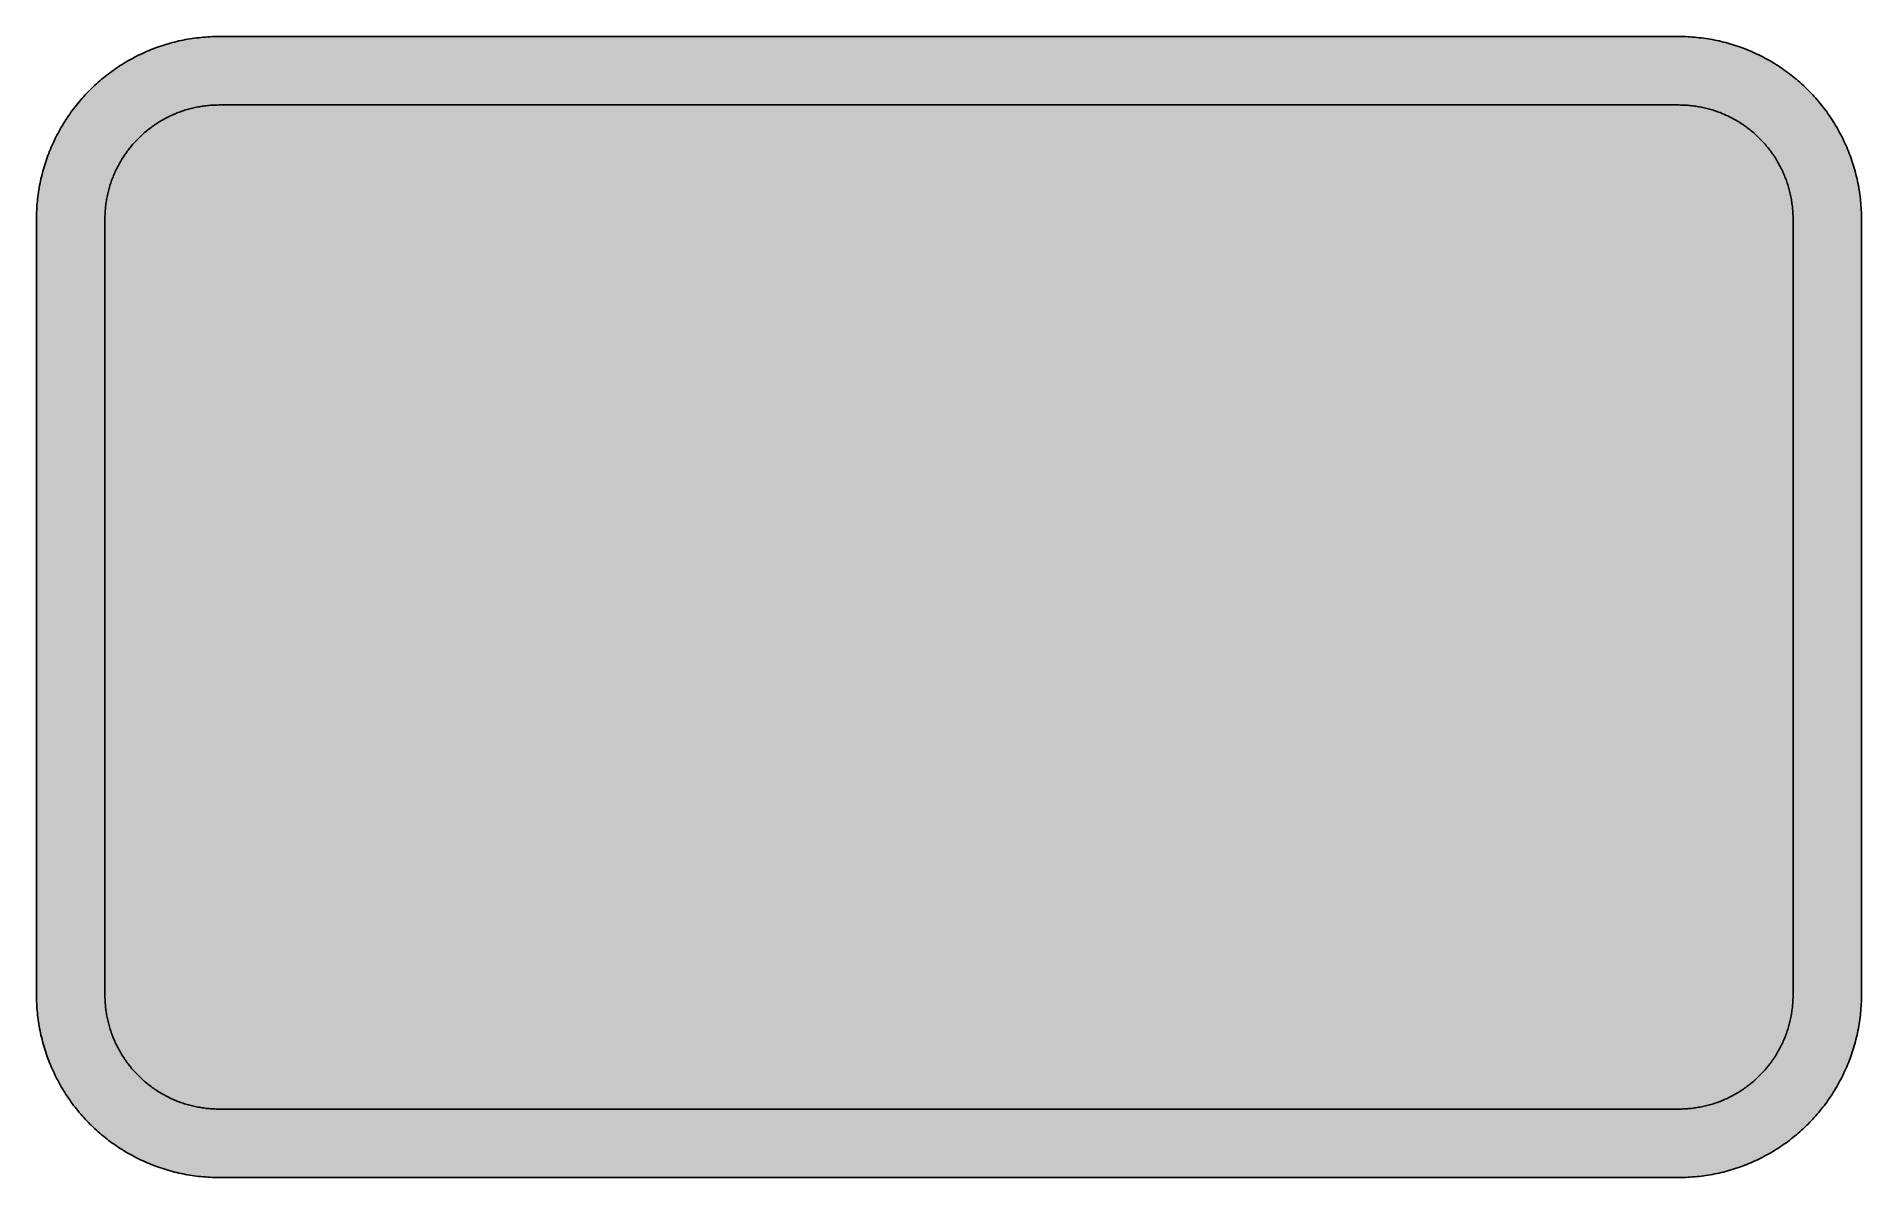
# Model space of a CAD drawing. Header units: millimetres. Extents: x 0 to 141, y 0 to 88.
import ezdxf

# ---------------------------------------------------------------- set-up
doc = ezdxf.new("R2010")
doc.units = ezdxf.units.MM

msp = doc.modelspace()

# ---------------------------------------------------------------- hatches: boundary and pattern name
for color, points in [(254, [(14.1633, 0.0536), (13.9878, 0.0533), (13.8125, 0.0559), (13.6373, 0.061), (13.462, 0.0686), (13.2893, 0.0787), (13.114, 0.0914), (12.9413, 0.1041), (12.7686, 0.1219), (12.5959, 0.1397), (12.4231, 0.16), (12.2504, 0.1829), (12.0777, 0.2057), (11.9075, 0.2337), (11.7373, 0.2616), (11.5672, 0.2921), (11.397, 0.3251), (11.2268, 0.3607), (11.0592, 0.3988), (10.8915, 0.4369), (10.7239, 0.4775), (10.5562, 0.5207), (10.3886, 0.5664), (10.2235, 0.6121), (10.0584, 0.6629), (9.8933, 0.7137), (9.7307, 0.7671), (9.5682, 0.8204), (9.4056, 0.8788), (9.2431, 0.9373), (9.083, 0.9982), (8.923, 1.0617), (8.763, 1.1252), (8.6055, 1.1938), (8.4455, 1.2624), (8.2906, 1.331), (8.1331, 1.4046), (7.9781, 1.4783), (7.8232, 1.5545), (7.6708, 1.6332), (7.5184, 1.7145), (7.366, 1.7958), (7.2161, 1.8796), (7.0663, 1.966), (6.919, 2.0523), (6.7716, 2.1438), (6.6243, 2.2352), (6.4795, 2.3266), (6.3348, 2.4232), (6.19, 2.5197), (6.0477, 2.6187), (5.908, 2.7178), (5.7683, 2.8194), (5.6286, 2.9235), (5.4915, 3.0302), (5.3543, 3.1369), (5.2197, 3.2461), (5.0851, 3.3579), (4.953, 3.4722), (4.8209, 3.5865), (4.6914, 3.7033), (4.5644, 3.8202), (4.4348, 3.9395), (4.3104, 4.0615), (4.1859, 4.1859), (4.0615, 4.3104), (3.9395, 4.4348), (3.8202, 4.5618), (3.7033, 4.6914), (3.5865, 4.8209), (3.4722, 4.953), (3.3579, 5.0851), (3.2487, 5.2197), (3.1369, 5.3543), (3.0302, 5.4915), (2.9235, 5.6286), (2.8194, 5.7683), (2.7178, 5.908), (2.6187, 6.0477), (2.5197, 6.19), (2.4232, 6.3348), (2.3266, 6.477), (2.2352, 6.6243), (2.1438, 6.7691), (2.0523, 6.919), (1.966, 7.0663), (1.8796, 7.2161), (1.7958, 7.366), (1.7145, 7.5184), (1.6332, 7.6708), (1.5545, 7.8232), (1.4783, 7.9781), (1.4046, 8.1331), (1.331, 8.2906), (1.2598, 8.4455), (1.1913, 8.603), (1.1252, 8.763), (1.0592, 8.923), (0.9982, 9.083), (0.9373, 9.2431), (0.8763, 9.4056), (0.8204, 9.5682), (0.7645, 9.7307), (0.7112, 9.8933), (0.6604, 10.0584), (0.6121, 10.2235), (0.5639, 10.3911), (0.5207, 10.5562), (0.4775, 10.7239), (0.4343, 10.8915), (0.3962, 11.0592), (0.3607, 11.2268), (0.3251, 11.397), (0.2921, 11.5672), (0.2616, 11.7373), (0.2311, 11.9075), (0.2057, 12.0802), (0.1803, 12.2504), (0.1575, 12.4231), (0.1372, 12.5959), (0.1194, 12.7686), (0.1041, 12.9413), (0.0889, 13.1166), (0.0787, 13.2893), (0.0686, 13.4645), (0.061, 13.6373), (0.0559, 13.8125), (0.0508, 13.9878), (0.0508, 14.163), (0.0522, 74.137), (0.0508, 74.3102), (0.0559, 74.4855), (0.061, 74.6608), (0.0686, 74.836), (0.0787, 75.0087), (0.0889, 75.184), (0.1041, 75.3567), (0.1194, 75.5294), (0.1372, 75.7022), (0.1575, 75.8749), (0.1803, 76.0476), (0.2057, 76.2178), (0.2311, 76.3905), (0.2616, 76.5607), (0.2921, 76.7309), (0.3251, 76.901), (0.3607, 77.0712), (0.3962, 77.2389), (0.4343, 77.4065), (0.4775, 77.5741), (0.5207, 77.7418), (0.5639, 77.9069), (0.6121, 78.0745), (0.6604, 78.2396), (0.7112, 78.4022), (0.7645, 78.5673), (0.8204, 78.7298), (0.8763, 78.8924), (0.9373, 79.055), (0.9982, 79.215), (1.0592, 79.375), (1.1252, 79.535), (1.1913, 79.6925), (1.2598, 79.85), (1.331, 80.0075), (1.4046, 80.1649), (1.4783, 80.3199), (1.5545, 80.4748), (1.6332, 80.6272), (1.7145, 80.7796), (1.7958, 80.932), (1.8796, 81.0819), (1.966, 81.2317), (2.0523, 81.3791), (2.1438, 81.5264), (2.2352, 81.6737), (2.3266, 81.8185), (2.4232, 81.9633), (2.5197, 82.108), (2.6187, 82.2503), (2.7178, 82.39), (2.8194, 82.5297), (2.9235, 82.6694), (3.0302, 82.8065), (3.1369, 82.9437), (3.2487, 83.0783), (3.3579, 83.2104), (3.4722, 83.345), (3.5865, 83.4746), (3.7033, 83.6066), (3.8202, 83.7336), (3.9395, 83.8606), (4.0615, 83.9876), (4.1859, 84.1121), (4.3104, 84.2366), (4.4348, 84.3585), (4.5644, 84.4779), (4.6914, 84.5947), (4.8209, 84.7115), (4.953, 84.8258), (5.0851, 84.9401), (5.2197, 85.0494), (5.3543, 85.1586), (5.4915, 85.2678), (5.6286, 85.3719), (5.7683, 85.4761), (5.908, 85.5802), (6.0477, 85.6793), (6.19, 85.7783), (6.3348, 85.8749), (6.4795, 85.9714), (6.6243, 86.0628), (6.7716, 86.1543), (6.919, 86.2457), (7.0663, 86.3321), (7.2161, 86.4184), (7.366, 86.5022), (7.5184, 86.5835), (7.6708, 86.6648), (7.8232, 86.7435), (7.9781, 86.8197), (8.1331, 86.8934), (8.2906, 86.9671), (8.4455, 87.0356), (8.6055, 87.1068), (8.763, 87.1728), (8.923, 87.2363), (9.083, 87.2998), (9.2431, 87.3608), (9.4056, 87.4192), (9.5682, 87.4776), (9.7307, 87.5335), (9.8933, 87.5868), (10.0584, 87.6376), (10.2235, 87.6859), (10.3886, 87.7341), (10.5562, 87.7773), (10.7239, 87.8205), (10.8915, 87.8611), (11.0592, 87.9018), (11.2268, 87.9373), (11.397, 87.9729), (11.5672, 88.0059), (11.7373, 88.0364), (11.9075, 88.0643), (12.0777, 88.0923), (12.2504, 88.1177), (12.4231, 88.138), (12.5959, 88.1583), (12.7686, 88.1786), (12.9413, 88.1939), (13.114, 88.2091), (13.2893, 88.2193), (13.462, 88.2294), (13.6373, 88.2371), (13.8125, 88.2421), (13.9878, 88.2447), (14.163, 88.2472), (127.0522, 88.2481), (127.2261, 88.2447), (127.4013, 88.2421), (127.5766, 88.2371), (127.7518, 88.2294), (127.9246, 88.2193), (128.0998, 88.2091), (128.2725, 88.1939), (128.4453, 88.1786), (128.618, 88.1583), (128.7907, 88.138), (128.9634, 88.1177), (129.1361, 88.0923), (129.3063, 88.0643), (129.4765, 88.0364), (129.6467, 88.0059), (129.8169, 87.9729), (129.987, 87.9373), (130.1547, 87.9018), (130.3223, 87.8611), (130.49, 87.8205), (130.6576, 87.7773), (130.8252, 87.7341), (130.9903, 87.6859), (131.1554, 87.6376), (131.3205, 87.5868), (131.4831, 87.5335), (131.6482, 87.4776), (131.8082, 87.4192), (131.9708, 87.3608), (132.1333, 87.2998), (132.2934, 87.2363), (132.4508, 87.1728), (132.6109, 87.1068), (132.7683, 87.0356), (132.9258, 86.9671), (133.0808, 86.8934), (133.2357, 86.8197), (133.3906, 86.7435), (133.543, 86.6648), (133.6954, 86.5835), (133.8478, 86.5022), (133.9977, 86.4184), (134.1476, 86.3321), (134.2974, 86.2457), (134.4447, 86.1543), (134.5895, 86.0628), (134.7368, 85.9714), (134.8816, 85.8749), (135.0239, 85.7783), (135.1661, 85.6793), (135.3083, 85.5802), (135.448, 85.4761), (135.5852, 85.3719), (135.7224, 85.2678), (135.8595, 85.1586), (135.9941, 85.0494), (136.1288, 84.9401), (136.2608, 84.8258), (136.3929, 84.7115), (136.5225, 84.5947), (136.652, 84.4779), (136.779, 84.3585), (136.906, 84.2366), (137.0305, 84.1121), (137.1524, 83.9876), (137.2743, 83.8606), (137.3937, 83.7336), (137.5131, 83.6066), (137.6274, 83.4746), (137.7442, 83.345), (137.856, 83.2104), (137.9677, 83.0783), (138.0769, 82.9437), (138.1836, 82.8065), (138.2903, 82.6694), (138.3944, 82.5297), (138.496, 82.39), (138.5976, 82.2503), (138.6942, 82.108), (138.7932, 81.9633), (138.8872, 81.8185), (138.9812, 81.6737), (139.0726, 81.5264), (139.1615, 81.3791), (139.2479, 81.2317), (139.3342, 81.0819), (139.4181, 80.932), (139.4993, 80.7796), (139.5806, 80.6272), (139.6594, 80.4748), (139.7356, 80.3199), (139.8092, 80.1649), (139.8829, 80.0075), (139.954, 79.85), (140.0226, 79.6925), (140.0886, 79.535), (140.1547, 79.375), (140.2156, 79.215), (140.2766, 79.055), (140.3375, 78.8924), (140.3934, 78.7298), (140.4493, 78.5673), (140.5026, 78.4022), (140.5534, 78.2396), (140.6017, 78.0745), (140.6474, 77.9069), (140.6931, 77.7418), (140.7363, 77.5741), (140.777, 77.4065), (140.8176, 77.2389), (140.8532, 77.0712), (140.8887, 76.901), (140.9217, 76.7309), (140.9522, 76.5607), (140.9802, 76.3905), (141.0081, 76.2178), (141.031, 76.0476), (141.0538, 75.8749), (141.0741, 75.7022), (141.0919, 75.5294), (141.1097, 75.3567), (141.1224, 75.184), (141.1351, 75.0087), (141.1453, 74.836), (141.1529, 74.6608), (141.158, 74.4855), (141.1605, 74.3102), (141.163, 74.135), (141.1633, 14.1647), (141.1605, 13.9878), (141.158, 13.8125), (141.1529, 13.6373), (141.1453, 13.4645), (141.1351, 13.2893), (141.1224, 13.1166), (141.1097, 12.9413), (141.0919, 12.7686), (141.0741, 12.5959), (141.0538, 12.4231), (141.031, 12.2504), (141.0081, 12.0802), (140.9802, 11.9075), (140.9522, 11.7373), (140.9217, 11.5672), (140.8887, 11.397), (140.8532, 11.2268), (140.8176, 11.0592), (140.777, 10.8915), (140.7363, 10.7239), (140.6931, 10.5562), (140.6474, 10.3911), (140.6017, 10.2235), (140.5534, 10.0584), (140.5026, 9.8933), (140.4493, 9.7307), (140.3934, 9.5682), (140.3375, 9.4056), (140.2766, 9.2431), (140.2156, 9.083), (140.1547, 8.923), (140.0886, 8.763), (140.0226, 8.603), (139.954, 8.4455), (139.8829, 8.2906), (139.8092, 8.1331), (139.7356, 7.9781), (139.6594, 7.8232), (139.5806, 7.6708), (139.4993, 7.5184), (139.4181, 7.366), (139.3342, 7.2161), (139.2479, 7.0663), (139.1615, 6.919), (139.0726, 6.7691), (138.9812, 6.6243), (138.8872, 6.477), (138.7932, 6.3348), (138.6942, 6.19), (138.5976, 6.0477), (138.496, 5.908), (138.3944, 5.7683), (138.2903, 5.6286), (138.1836, 5.4915), (138.0769, 5.3543), (137.9677, 5.2197), (137.856, 5.0851), (137.7442, 4.953), (137.6274, 4.8209), (137.5131, 4.6914), (137.3937, 4.5618), (137.2743, 4.4348), (137.1524, 4.3104), (137.0305, 4.1859), (136.906, 4.0615), (136.779, 3.9395), (136.652, 3.8202), (136.5225, 3.7033), (136.3929, 3.5865), (136.2608, 3.4722), (136.1288, 3.3579), (135.9941, 3.2461), (135.8595, 3.1369), (135.7224, 3.0302), (135.5852, 2.9235), (135.448, 2.8194), (135.3083, 2.7178), (135.1661, 2.6187), (135.0239, 2.5197), (134.8816, 2.4232), (134.7368, 2.3266), (134.5895, 2.2352), (134.4447, 2.1438), (134.2974, 2.0523), (134.1476, 1.966), (133.9977, 1.8796), (133.8478, 1.7958), (133.6954, 1.7145), (133.543, 1.6332), (133.3906, 1.5545), (133.2357, 1.4783), (133.0808, 1.4046), (132.9258, 1.331), (132.7683, 1.2624), (132.6109, 1.1938), (132.4508, 1.1252), (132.2934, 1.0617), (132.1333, 0.9982), (131.9708, 0.9373), (131.8082, 0.8788), (131.6482, 0.8204), (131.4831, 0.7671), (131.3205, 0.7137), (131.1554, 0.6629), (130.9903, 0.6121), (130.8252, 0.5664), (130.6576, 0.5207), (130.49, 0.4775), (130.3223, 0.4369), (130.1547, 0.3988), (129.987, 0.3607), (129.8169, 0.3251), (129.6467, 0.2921), (129.4765, 0.2616), (129.3063, 0.2337), (129.1361, 0.2057), (128.9634, 0.1829), (128.7907, 0.16), (128.618, 0.1397), (128.4453, 0.1219), (128.2725, 0.1041), (128.0998, 0.0914), (127.9246, 0.0787), (127.7518, 0.0686), (127.5766, 0.061), (127.4013, 0.0559), (127.2261, 0.0533), (127.0508, 0.0533)]), (22, [(14.1633, 5.3453), (14.0513, 5.3442), (13.9421, 5.3467), (13.8328, 5.3492), (13.7236, 5.3543), (13.6169, 5.3619), (13.5077, 5.3696), (13.3985, 5.3772), (13.2918, 5.3873), (13.1826, 5.3975), (13.0759, 5.4102), (12.9667, 5.4254), (12.86, 5.4407), (12.7533, 5.4585), (12.6467, 5.4762), (12.54, 5.494), (12.4333, 5.5143), (12.3292, 5.5372), (12.2225, 5.5601), (12.1183, 5.5855), (12.0117, 5.6109), (11.9075, 5.6363), (11.8034, 5.6642), (11.7018, 5.6947), (11.5976, 5.7252), (11.496, 5.7582), (11.3919, 5.7912), (11.2903, 5.8242), (11.1887, 5.8598), (11.0871, 5.8979), (10.988, 5.936), (10.8864, 5.9741), (10.7874, 6.0147), (10.6883, 6.0579), (10.5893, 6.0985), (10.4927, 6.1443), (10.3937, 6.19), (10.2972, 6.2357), (10.2006, 6.284), (10.1041, 6.3322), (10.0101, 6.383), (9.9162, 6.4338), (9.8222, 6.4872), (9.7282, 6.5405), (9.6342, 6.5938), (9.5428, 6.6497), (9.4513, 6.7081), (9.3599, 6.7666), (9.2685, 6.825), (9.1796, 6.8859), (9.0907, 6.9469), (9.0043, 7.0104), (8.9154, 7.0739), (8.829, 7.1399), (8.7427, 7.206), (8.6589, 7.272), (8.5725, 7.3406), (8.4887, 7.4092), (8.4074, 7.4803), (8.3236, 7.5514), (8.2423, 7.6251), (8.1636, 7.6987), (8.0823, 7.7724), (8.0035, 7.8486), (7.9273, 7.9273), (7.8486, 8.0035), (7.7749, 8.0823), (7.6987, 8.1636), (7.6251, 8.2423), (7.5514, 8.3236), (7.4803, 8.4074), (7.4092, 8.4887), (7.3406, 8.5725), (7.272, 8.6563), (7.206, 8.7427), (7.1399, 8.829), (7.0739, 8.9154), (7.0104, 9.0018), (6.9469, 9.0907), (6.8859, 9.1796), (6.825, 9.2685), (6.7666, 9.3599), (6.7081, 9.4513), (6.6497, 9.5428), (6.5938, 9.6342), (6.5405, 9.7282), (6.4872, 9.8196), (6.4338, 9.9136), (6.383, 10.0101), (6.3322, 10.1041), (6.284, 10.2006), (6.2357, 10.2972), (6.19, 10.3937), (6.1443, 10.4927), (6.0985, 10.5893), (6.0554, 10.6883), (6.0147, 10.7874), (5.9741, 10.8864), (5.9334, 10.988), (5.8953, 11.0871), (5.8598, 11.1887), (5.8242, 11.2903), (5.7887, 11.3919), (5.7556, 11.496), (5.7252, 11.5976), (5.6947, 11.7018), (5.6642, 11.8034), (5.6363, 11.9075), (5.6083, 12.0142), (5.5829, 12.1183), (5.5575, 12.2225), (5.5347, 12.3292), (5.5143, 12.4333), (5.494, 12.54), (5.4737, 12.6467), (5.4559, 12.7533), (5.4381, 12.86), (5.4229, 12.9667), (5.4102, 13.0759), (5.3975, 13.1826), (5.3848, 13.2918), (5.3746, 13.3985), (5.367, 13.5077), (5.3594, 13.6169), (5.3543, 13.7262), (5.3492, 13.8354), (5.3442, 13.9446), (5.3442, 14.0538), (5.3416, 14.163), (5.3439, 74.137), (5.3442, 74.2442), (5.3442, 74.3534), (5.3492, 74.4626), (5.3543, 74.5719), (5.3594, 74.6811), (5.367, 74.7903), (5.3746, 74.8995), (5.3848, 75.0062), (5.3975, 75.1154), (5.4102, 75.2221), (5.4229, 75.3313), (5.4381, 75.438), (5.4559, 75.5447), (5.4737, 75.6514), (5.494, 75.758), (5.5143, 75.8647), (5.5347, 75.9689), (5.5575, 76.0755), (5.5829, 76.1797), (5.6083, 76.2838), (5.6363, 76.3905), (5.6642, 76.4921), (5.6947, 76.5962), (5.7252, 76.7004), (5.7556, 76.802), (5.7887, 76.9061), (5.8242, 77.0077), (5.8598, 77.1093), (5.8953, 77.2109), (5.9334, 77.31), (5.9741, 77.4116), (6.0147, 77.5106), (6.0554, 77.6097), (6.0985, 77.7088), (6.1443, 77.8053), (6.19, 77.9043), (6.2357, 78.0009), (6.284, 78.0974), (6.3322, 78.1939), (6.383, 78.2879), (6.4338, 78.3819), (6.4872, 78.4758), (6.5405, 78.5698), (6.5938, 78.6638), (6.6497, 78.7552), (6.7081, 78.8467), (6.7666, 78.9381), (6.825, 79.027), (6.8859, 79.1185), (6.9469, 79.2074), (7.0104, 79.2937), (7.0739, 79.3826), (7.1399, 79.469), (7.206, 79.5553), (7.272, 79.6392), (7.3406, 79.7255), (7.4092, 79.8068), (7.4803, 79.8906), (7.5514, 79.9719), (7.6251, 80.0532), (7.6987, 80.1345), (7.7749, 80.2132), (7.8486, 80.2919), (7.9273, 80.3707), (8.0035, 80.4469), (8.0823, 80.5231), (8.1636, 80.5993), (8.2423, 80.6729), (8.3236, 80.7441), (8.4074, 80.8177), (8.4887, 80.8863), (8.5725, 80.9574), (8.6589, 81.026), (8.7427, 81.092), (8.829, 81.1581), (8.9154, 81.2241), (9.0043, 81.2876), (9.0907, 81.3511), (9.1796, 81.4121), (9.2685, 81.473), (9.3599, 81.5315), (9.4513, 81.5899), (9.5428, 81.6483), (9.6342, 81.7042), (9.7282, 81.7575), (9.8222, 81.8109), (9.9162, 81.8642), (10.0101, 81.915), (10.1041, 81.9658), (10.2006, 82.0141), (10.2972, 82.0623), (10.3937, 82.108), (10.4927, 82.1538), (10.5893, 82.1995), (10.6883, 82.2427), (10.7874, 82.2833), (10.8864, 82.3239), (10.988, 82.362), (11.0871, 82.4001), (11.1887, 82.4382), (11.2903, 82.4738), (11.3919, 82.5094), (11.496, 82.5424), (11.5976, 82.5729), (11.7018, 82.6033), (11.8034, 82.6338), (11.9075, 82.6618), (12.0117, 82.6897), (12.1183, 82.7151), (12.2225, 82.738), (12.3292, 82.7634), (12.4333, 82.7837), (12.54, 82.804), (12.6467, 82.8243), (12.7533, 82.8421), (12.86, 82.8573), (12.9667, 82.8726), (13.0759, 82.8878), (13.1826, 82.9005), (13.2918, 82.9107), (13.3985, 82.9208), (13.5077, 82.931), (13.6169, 82.9386), (13.7236, 82.9437), (13.8328, 82.9488), (13.9421, 82.9513), (14.0513, 82.9539), (14.163, 82.9564), (127.0522, 82.9564), (127.16, 82.9539), (127.2692, 82.9513), (127.3785, 82.9488), (127.4877, 82.9437), (127.5969, 82.9386), (127.7061, 82.931), (127.8153, 82.9208), (127.922, 82.9107), (128.0312, 82.9005), (128.1379, 82.8878), (128.2471, 82.8726), (128.3538, 82.8573), (128.4605, 82.8421), (128.5672, 82.8243), (128.6739, 82.804), (128.7805, 82.7837), (128.8872, 82.7634), (128.9914, 82.738), (129.0955, 82.7151), (129.2022, 82.6897), (129.3063, 82.6618), (129.4105, 82.6338), (129.5146, 82.6033), (129.6162, 82.5729), (129.7203, 82.5424), (129.8219, 82.5094), (129.9235, 82.4738), (130.0251, 82.4382), (130.1267, 82.4001), (130.2283, 82.362), (130.3274, 82.3239), (130.4265, 82.2833), (130.5255, 82.2427), (130.6246, 82.1995), (130.7236, 82.1538), (130.8202, 82.108), (130.9167, 82.0623), (131.0132, 82.0141), (131.1097, 81.9658), (131.2037, 81.915), (131.3002, 81.8642), (131.3942, 81.8109), (131.4882, 81.7575), (131.5796, 81.7042), (131.6711, 81.6483), (131.765, 81.5899), (131.8539, 81.5315), (131.9454, 81.473), (132.0343, 81.4121), (132.1232, 81.3511), (132.2121, 81.2876), (132.2984, 81.2241), (132.3848, 81.1581), (132.4712, 81.092), (132.5575, 81.026), (132.6413, 80.9574), (132.7252, 80.8863), (132.809, 80.8177), (132.8903, 80.7441), (132.9715, 80.6729), (133.0528, 80.5993), (133.1316, 80.5231), (133.2103, 80.4469), (133.289, 80.3707), (133.3652, 80.2919), (133.4414, 80.2132), (133.5151, 80.1345), (133.5888, 80.0532), (133.6624, 79.9719), (133.7335, 79.8906), (133.8047, 79.8068), (133.8732, 79.7255), (133.9418, 79.6392), (134.0104, 79.5553), (134.0764, 79.469), (134.1399, 79.3826), (134.2034, 79.2937), (134.2669, 79.2074), (134.3279, 79.1185), (134.3889, 79.027), (134.4498, 78.9381), (134.5057, 78.8467), (134.5641, 78.7552), (134.62, 78.6638), (134.6733, 78.5698), (134.7292, 78.4758), (134.78, 78.3819), (134.8308, 78.2879), (134.8816, 78.1939), (134.9299, 78.0974), (134.9781, 78.0009), (135.0264, 77.9043), (135.0696, 77.8053), (135.1153, 77.7088), (135.1585, 77.6097), (135.1991, 77.5106), (135.2398, 77.4116), (135.2804, 77.31), (135.3185, 77.2109), (135.3541, 77.1093), (135.3896, 77.0077), (135.4252, 76.9061), (135.4582, 76.802), (135.4887, 76.7004), (135.5192, 76.5962), (135.5496, 76.4921), (135.5776, 76.3905), (135.6055, 76.2838), (135.6309, 76.1797), (135.6538, 76.0755), (135.6766, 75.9689), (135.6995, 75.8647), (135.7198, 75.758), (135.7401, 75.6514), (135.7579, 75.5447), (135.7732, 75.438), (135.7884, 75.3313), (135.8036, 75.2221), (135.8163, 75.1154), (135.8265, 75.0062), (135.8367, 74.8995), (135.8468, 74.7903), (135.8544, 74.6811), (135.8595, 74.5719), (135.8646, 74.4626), (135.8671, 74.3534), (135.8697, 74.2442), (135.8697, 74.135), (135.8717, 14.1647), (135.8697, 14.0538), (135.8671, 13.9446), (135.8646, 13.8354), (135.8595, 13.7262), (135.8544, 13.6169), (135.8468, 13.5077), (135.8367, 13.3985), (135.8265, 13.2918), (135.8163, 13.1826), (135.8036, 13.0759), (135.7884, 12.9667), (135.7732, 12.86), (135.7579, 12.7533), (135.7401, 12.6467), (135.7198, 12.54), (135.6995, 12.4333), (135.6766, 12.3292), (135.6538, 12.2225), (135.6309, 12.1183), (135.6055, 12.0142), (135.5776, 11.9075), (135.5496, 11.8034), (135.5192, 11.7018), (135.4887, 11.5976), (135.4582, 11.496), (135.4252, 11.3919), (135.3896, 11.2903), (135.3541, 11.1887), (135.3185, 11.0871), (135.2804, 10.988), (135.2398, 10.8864), (135.1991, 10.7874), (135.1585, 10.6883), (135.1153, 10.5893), (135.0696, 10.4927), (135.0264, 10.3937), (134.9781, 10.2972), (134.9299, 10.2006), (134.8816, 10.1041), (134.8308, 10.0101), (134.78, 9.9136), (134.7292, 9.8196), (134.6733, 9.7282), (134.62, 9.6342), (134.5641, 9.5428), (134.5057, 9.4513), (134.4498, 9.3599), (134.3889, 9.2685), (134.3279, 9.1796), (134.2669, 9.0907), (134.2034, 9.0018), (134.1399, 8.9154), (134.0764, 8.829), (134.0104, 8.7427), (133.9418, 8.6563), (133.8732, 8.5725), (133.8047, 8.4887), (133.7335, 8.4074), (133.6624, 8.3236), (133.5888, 8.2423), (133.5151, 8.1636), (133.4414, 8.0823), (133.3652, 8.0035), (133.289, 7.9273), (133.2103, 7.8486), (133.1316, 7.7724), (133.0528, 7.6987), (132.9715, 7.6251), (132.8903, 7.5514), (132.809, 7.4803), (132.7252, 7.4092), (132.6413, 7.3406), (132.5575, 7.272), (132.4712, 7.206), (132.3848, 7.1399), (132.2984, 7.0739), (132.2121, 7.0104), (132.1232, 6.9469), (132.0343, 6.8859), (131.9454, 6.825), (131.8539, 6.7666), (131.765, 6.7081), (131.6711, 6.6497), (131.5796, 6.5938), (131.4882, 6.5405), (131.3942, 6.4872), (131.3002, 6.4338), (131.2037, 6.383), (131.1097, 6.3322), (131.0132, 6.284), (130.9167, 6.2357), (130.8202, 6.19), (130.7236, 6.1443), (130.6246, 6.0985), (130.5255, 6.0579), (130.4265, 6.0147), (130.3274, 5.9741), (130.2283, 5.936), (130.1267, 5.8979), (130.0251, 5.8598), (129.9235, 5.8242), (129.8219, 5.7912), (129.7203, 5.7582), (129.6162, 5.7252), (129.5146, 5.6947), (129.4105, 5.6642), (129.3063, 5.6363), (129.2022, 5.6109), (129.0955, 5.5855), (128.9914, 5.5601), (128.8872, 5.5372), (128.7805, 5.5143), (128.6739, 5.494), (128.5672, 5.4762), (128.4605, 5.4585), (128.3538, 5.4407), (128.2471, 5.4254), (128.1379, 5.4102), (128.0312, 5.3975), (127.922, 5.3873), (127.8153, 5.3772), (127.7061, 5.3696), (127.5969, 5.3619), (127.4877, 5.3543), (127.3785, 5.3492), (127.2692, 5.3467), (127.16, 5.3442), (127.0508, 5.3442)])]:
    msp.add_hatch(color=color).paths.add_polyline_path(points)
h = msp.add_hatch(color=254)
edge = h.paths.add_edge_path()
edge.add_line((65.8453, 54.5218), (65.8393, 54.9986))
edge.add_line((65.8393, 54.9986), (65.8292, 55.4685))
edge.add_line((65.8292, 55.4685), (65.8089, 55.9283))
edge.add_line((65.8089, 55.9283), (65.7809, 56.3778))
edge.add_line((65.7809, 56.3778), (65.7454, 56.8198))
edge.add_line((65.7454, 56.8198), (65.6996, 57.2541))
edge.add_line((65.6996, 57.2541), (65.6488, 57.6783))
edge.add_line((65.6488, 57.6783), (65.5879, 58.0923))
edge.add_line((65.5879, 58.0923), (65.5193, 58.4987))
edge.add_line((65.5193, 58.4987), (65.4431, 58.8975))
edge.add_line((65.4431, 58.8975), (65.3593, 59.2861))
edge.add_line((65.3593, 59.2861), (65.2653, 59.6671))
edge.add_line((65.2653, 59.6671), (65.1662, 60.0405))
edge.add_line((65.1662, 60.0405), (65.057, 60.4037))
edge.add_line((65.057, 60.4037), (64.9402, 60.7568))
edge.add_line((64.9402, 60.7568), (64.8132, 61.1048))
edge.add_line((64.8132, 61.1048), (64.6811, 61.4426))
edge.add_line((64.6811, 61.4426), (64.5389, 61.7728))
edge.add_line((64.5389, 61.7728), (64.389, 62.0928))
edge.add_line((64.389, 62.0928), (64.2315, 62.4078))
edge.add_line((64.2315, 62.4078), (64.0639, 62.7126))
edge.add_line((64.0639, 62.7126), (63.8886, 63.0098))
edge.add_line((63.8886, 63.0098), (63.7057, 63.2993))
edge.add_line((63.7057, 63.2993), (63.5152, 63.5787))
edge.add_line((63.5152, 63.5787), (63.3146, 63.8531))
edge.add_line((63.3146, 63.8531), (63.1063, 64.1172))
edge.add_line((63.1063, 64.1172), (62.8904, 64.3738))
edge.add_line((62.8904, 64.3738), (62.6643, 64.6252))
edge.add_line((62.6643, 64.6252), (62.4332, 64.8665))
edge.add_line((62.4332, 64.8665), (62.1894, 65.1002))
edge.add_line((62.1894, 65.1002), (61.9404, 65.3263))
edge.add_line((61.9404, 65.3263), (61.6814, 65.5447))
edge.add_line((61.6814, 65.5447), (61.4147, 65.7555))
edge.add_line((61.4147, 65.7555), (61.1378, 65.9613))
edge.add_line((61.1378, 65.9613), (60.8533, 66.1568))
edge.add_line((60.8533, 66.1568), (60.5612, 66.3448))
edge.add_line((60.5612, 66.3448), (60.2615, 66.5277))
edge.add_line((60.2615, 66.5277), (59.9516, 66.7004))
edge.add_line((59.9516, 66.7004), (59.6316, 66.868))
edge.add_line((59.6316, 66.868), (59.3065, 67.0281))
edge.add_line((59.3065, 67.0281), (58.9712, 67.1805))
edge.add_line((58.9712, 67.1805), (58.6257, 67.3252))
edge.add_line((58.6257, 67.3252), (58.2727, 67.4649))
edge.add_line((58.2727, 67.4649), (57.912, 67.597))
edge.add_line((57.912, 67.597), (57.5412, 67.7215))
edge.add_line((57.5412, 67.7215), (57.1627, 67.8383))
edge.add_line((57.1627, 67.8383), (56.7741, 67.9501))
edge.add_line((56.7741, 67.9501), (56.3778, 68.0542))
edge.add_line((56.3778, 68.0542), (55.974, 68.1533))
edge.add_line((55.974, 68.1533), (55.56, 68.2422))
edge.add_line((55.56, 68.2422), (55.1383, 68.326))
edge.add_line((55.1383, 68.326), (54.7065, 68.4047))
edge.add_line((54.7065, 68.4047), (54.2671, 68.4759))
edge.add_line((54.2671, 68.4759), (53.8175, 68.5419))
edge.add_line((53.8175, 68.5419), (53.3603, 68.6003))
edge.add_line((53.3603, 68.6003), (52.893, 68.6511))
edge.add_line((52.893, 68.6511), (52.418, 68.6968))
edge.add_line((52.418, 68.6968), (51.9328, 68.7349))
edge.add_line((51.9328, 68.7349), (51.4401, 68.7705))
edge.add_line((51.4401, 68.7705), (50.9372, 68.7959))
edge.add_line((50.9372, 68.7959), (50.4266, 68.8162))
edge.add_line((50.4266, 68.8162), (49.9085, 68.8315))
edge.add_line((49.9085, 68.8315), (49.3776, 68.8416))
edge.add_line((49.3776, 68.8416), (48.8417, 68.8442))
edge.add_line((48.8417, 68.8442), (36.0715, 68.8453))
edge.add_line((36.0715, 68.8453), (36.0715, 19.4564))
edge.add_line((36.0715, 19.4564), (43.6922, 19.4564))
edge.add_line((43.6922, 19.4564), (43.6922, 39.4226))
edge.add_line((43.6922, 39.4226), (49.3367, 39.4226))
edge.add_line((49.3367, 39.4226), (60.2008, 19.4564))
edge.add_line((60.2008, 19.4564), (68.6675, 19.4564))
edge.add_line((68.6675, 19.4564), (57.0258, 40.4809))
edge.add_line((57.0258, 40.4809), (57.2516, 40.5663))
edge.add_line((57.2516, 40.5663), (57.4777, 40.6578))
edge.add_line((57.4777, 40.6578), (57.7037, 40.7543))
edge.add_line((57.7037, 40.7543), (57.9247, 40.8534))
edge.add_line((57.9247, 40.8534), (58.1482, 40.955))
edge.add_line((58.1482, 40.955), (58.3667, 41.0616))
edge.add_line((58.3667, 41.0616), (58.5851, 41.1709))
edge.add_line((58.5851, 41.1709), (58.801, 41.2852))
edge.add_line((58.801, 41.2852), (59.0169, 41.402))
edge.add_line((59.0169, 41.402), (59.2277, 41.5239))
edge.add_line((59.2277, 41.5239), (59.4385, 41.6509))
edge.add_line((59.4385, 41.6509), (59.6468, 41.7805))
edge.add_line((59.6468, 41.7805), (59.8526, 41.9125))
edge.add_line((59.8526, 41.9125), (60.0558, 42.0497))
edge.add_line((60.0558, 42.0497), (60.2564, 42.1919))
edge.add_line((60.2564, 42.1919), (60.4571, 42.3367))
edge.add_line((60.4571, 42.3367), (60.6527, 42.4866))
edge.add_line((60.6527, 42.4866), (60.8482, 42.639))
edge.add_line((60.8482, 42.639), (61.0387, 42.7965))
edge.add_line((61.0387, 42.7965), (61.2267, 42.9565))
edge.add_line((61.2267, 42.9565), (61.4147, 43.1241))
edge.add_line((61.4147, 43.1241), (61.5975, 43.2918))
edge.add_line((61.5975, 43.2918), (61.7779, 43.467))
edge.add_line((61.7779, 43.467), (61.9557, 43.6448))
edge.add_line((61.9557, 43.6448), (62.1284, 43.8277))
edge.add_line((62.1284, 43.8277), (62.3011, 44.0131))
edge.add_line((62.3011, 44.0131), (62.4688, 44.2036))
edge.add_line((62.4688, 44.2036), (62.6339, 44.3992))
edge.add_line((62.6339, 44.3992), (62.7964, 44.5999))
edge.add_line((62.7964, 44.5999), (62.9539, 44.8031))
edge.add_line((62.9539, 44.8031), (63.1088, 45.0113))
edge.add_line((63.1088, 45.0113), (63.2612, 45.2247))
edge.add_line((63.2612, 45.2247), (63.4086, 45.4431))
edge.add_line((63.4086, 45.4431), (63.5533, 45.6641))
edge.add_line((63.5533, 45.6641), (63.693, 45.8902))
edge.add_line((63.693, 45.8902), (63.8302, 46.1213))
edge.add_line((63.8302, 46.1213), (63.9623, 46.355))
edge.add_line((63.9623, 46.355), (64.0918, 46.5963))
edge.add_line((64.0918, 46.5963), (64.2163, 46.8401))
edge.add_line((64.2163, 46.8401), (64.3382, 47.0891))
edge.add_line((64.3382, 47.0891), (64.455, 47.3431))
edge.add_line((64.455, 47.3431), (64.5668, 47.6021))
edge.add_line((64.5668, 47.6021), (64.676, 47.8638))
edge.add_line((64.676, 47.8638), (64.7802, 48.133))
edge.add_line((64.7802, 48.133), (64.8792, 48.4048))
edge.add_line((64.8792, 48.4048), (64.9732, 48.6816))
edge.add_line((64.9732, 48.6816), (65.0646, 48.9636))
edge.add_line((65.0646, 48.9636), (65.151, 49.2506))
edge.add_line((65.151, 49.2506), (65.2323, 49.5427))
edge.add_line((65.2323, 49.5427), (65.3085, 49.8399))
edge.add_line((65.3085, 49.8399), (65.3796, 50.1421))
edge.add_line((65.3796, 50.1421), (65.4482, 50.4469))
edge.add_line((65.4482, 50.4469), (65.5091, 50.7594))
edge.add_line((65.5091, 50.7594), (65.565, 51.0769))
edge.add_line((65.565, 51.0769), (65.6184, 51.3969))
edge.add_line((65.6184, 51.3969), (65.6641, 51.7246))
edge.add_line((65.6641, 51.7246), (65.7073, 52.0548))
edge.add_line((65.7073, 52.0548), (65.7428, 52.3926))
edge.add_line((65.7428, 52.3926), (65.7733, 52.7329))
edge.add_line((65.7733, 52.7329), (65.7987, 53.0809))
edge.add_line((65.7987, 53.0809), (65.819, 53.434))
edge.add_line((65.819, 53.434), (65.8317, 53.7896))
edge.add_line((65.8317, 53.7896), (65.8419, 54.1528))
edge.add_line((65.8419, 54.1528), (65.8444, 54.5211))
edge = h.paths.add_edge_path(flags=16)
edge.add_line((58.0842, 54.5218), (58.0796, 54.1782))
edge.add_line((58.0796, 54.1782), (58.0746, 53.8429))
edge.add_line((58.0746, 53.8429), (58.0619, 53.5153))
edge.add_line((58.0619, 53.5153), (58.0441, 53.1952))
edge.add_line((58.0441, 53.1952), (58.0238, 52.8828))
edge.add_line((58.0238, 52.8828), (57.9984, 52.578))
edge.add_line((57.9984, 52.578), (57.9679, 52.2808))
edge.add_line((57.9679, 52.2808), (57.9323, 51.9913))
edge.add_line((57.9323, 51.9913), (57.8942, 51.7068))
edge.add_line((57.8942, 51.7068), (57.851, 51.4325))
edge.add_line((57.851, 51.4325), (57.8028, 51.1632))
edge.add_line((57.8028, 51.1632), (57.7494, 50.9041))
edge.add_line((57.7494, 50.9041), (57.6936, 50.6501))
edge.add_line((57.6936, 50.6501), (57.6301, 50.4012))
edge.add_line((57.6301, 50.4012), (57.5666, 50.1625))
edge.add_line((57.5666, 50.1625), (57.4954, 49.9288))
edge.add_line((57.4954, 49.9288), (57.4218, 49.7027))
edge.add_line((57.4218, 49.7027), (57.343, 49.4817))
edge.add_line((57.343, 49.4817), (57.2592, 49.2684))
edge.add_line((57.2592, 49.2684), (57.1729, 49.0601))
edge.add_line((57.1729, 49.0601), (57.0814, 48.8594))
edge.add_line((57.0814, 48.8594), (56.9874, 48.6664))
edge.add_line((56.9874, 48.6664), (56.8884, 48.4784))
edge.add_line((56.8884, 48.4784), (56.7842, 48.2956))
edge.add_line((56.7842, 48.2956), (56.6776, 48.1203))
edge.add_line((56.6776, 48.1203), (56.5658, 47.9501))
edge.add_line((56.5658, 47.9501), (56.4515, 47.785))
edge.add_line((56.4515, 47.785), (56.3321, 47.6275))
edge.add_line((56.3321, 47.6275), (56.2077, 47.4751))
edge.add_line((56.2077, 47.4751), (56.0807, 47.3278))
edge.add_line((56.0807, 47.3278), (55.9511, 47.1856))
edge.add_line((55.9511, 47.1856), (55.8165, 47.051))
edge.add_line((55.8165, 47.051), (55.6793, 46.9189))
edge.add_line((55.6793, 46.9189), (55.5371, 46.7944))
edge.add_line((55.5371, 46.7944), (55.3898, 46.675))
edge.add_line((55.3898, 46.675), (55.2399, 46.5607))
edge.add_line((55.2399, 46.5607), (55.0875, 46.4515))
edge.add_line((55.0875, 46.4515), (54.9326, 46.3474))
edge.add_line((54.9326, 46.3474), (54.77, 46.2458))
edge.add_line((54.77, 46.2458), (54.6075, 46.1518))
edge.add_line((54.6075, 46.1518), (54.4398, 46.0629))
edge.add_line((54.4398, 46.0629), (54.2696, 45.9765))
edge.add_line((54.2696, 45.9765), (54.0944, 45.8953))
edge.add_line((54.0944, 45.8953), (53.9166, 45.8216))
edge.add_line((53.9166, 45.8216), (53.7362, 45.7479))
edge.add_line((53.7362, 45.7479), (53.5508, 45.6819))
edge.add_line((53.5508, 45.6819), (53.3629, 45.6184))
edge.add_line((53.3629, 45.6184), (53.1724, 45.56))
edge.add_line((53.1724, 45.56), (52.9768, 45.5066))
edge.add_line((52.9768, 45.5066), (52.7812, 45.4558))
edge.add_line((52.7812, 45.4558), (52.578, 45.4101))
edge.add_line((52.578, 45.4101), (52.3748, 45.3669))
edge.add_line((52.3748, 45.3669), (52.1691, 45.3288))
edge.add_line((52.1691, 45.3288), (51.9582, 45.2933))
edge.add_line((51.9582, 45.2933), (51.7449, 45.2628))
edge.add_line((51.7449, 45.2628), (51.5264, 45.2349))
edge.add_line((51.5264, 45.2349), (51.308, 45.212))
edge.add_line((51.308, 45.212), (51.0845, 45.1917))
edge.add_line((51.0845, 45.1917), (50.8584, 45.1739))
edge.add_line((50.8584, 45.1739), (50.6298, 45.1612))
edge.add_line((50.6298, 45.1612), (50.3987, 45.1485))
edge.add_line((50.3987, 45.1485), (50.165, 45.1409))
edge.add_line((50.165, 45.1409), (49.9288, 45.1383))
edge.add_line((49.9288, 45.1383), (49.6875, 45.1358))
edge.add_line((49.6875, 45.1358), (43.6922, 45.1372))
edge.add_line((43.6922, 45.1372), (43.6922, 63.271))
edge.add_line((43.6922, 63.271), (49.6175, 63.271))
edge.add_line((49.6175, 63.271), (49.8551, 63.2689))
edge.add_line((49.8551, 63.2689), (50.0939, 63.2638))
edge.add_line((50.0939, 63.2638), (50.3276, 63.2562))
edge.add_line((50.3276, 63.2562), (50.5612, 63.246))
edge.add_line((50.5612, 63.246), (50.7898, 63.2333))
edge.add_line((50.7898, 63.2333), (51.0159, 63.2155))
edge.add_line((51.0159, 63.2155), (51.2394, 63.1952))
edge.add_line((51.2394, 63.1952), (51.4579, 63.1723))
edge.add_line((51.4579, 63.1723), (51.6763, 63.1444))
edge.add_line((51.6763, 63.1444), (51.8897, 63.1139))
edge.add_line((51.8897, 63.1139), (52.103, 63.0809))
edge.add_line((52.103, 63.0809), (52.3113, 63.0428))
edge.add_line((52.3113, 63.0428), (52.5145, 63.0022))
edge.add_line((52.5145, 63.0022), (52.7177, 62.9564))
edge.add_line((52.7177, 62.9564), (52.9158, 62.9082))
edge.add_line((52.9158, 62.9082), (53.1114, 62.8548))
edge.add_line((53.1114, 62.8548), (53.3044, 62.799))
edge.add_line((53.3044, 62.799), (53.4949, 62.738))
edge.add_line((53.4949, 62.738), (53.6804, 62.6745))
edge.add_line((53.6804, 62.6745), (53.8632, 62.6059))
edge.add_line((53.8632, 62.6059), (54.041, 62.5323))
edge.add_line((54.041, 62.5323), (54.2163, 62.4535))
edge.add_line((54.2163, 62.4535), (54.389, 62.3722))
edge.add_line((54.389, 62.3722), (54.5592, 62.2884))
edge.add_line((54.5592, 62.2884), (54.7243, 62.197))
edge.add_line((54.7243, 62.197), (54.8869, 62.103))
edge.add_line((54.8869, 62.103), (55.0443, 62.0039))
edge.add_line((55.0443, 62.0039), (55.1993, 61.8998))
edge.add_line((55.1993, 61.8998), (55.3491, 61.7906))
edge.add_line((55.3491, 61.7906), (55.4965, 61.6763))
edge.add_line((55.4965, 61.6763), (55.6412, 61.5594))
edge.add_line((55.6412, 61.5594), (55.7809, 61.435))
edge.add_line((55.7809, 61.435), (55.9181, 61.308))
edge.add_line((55.9181, 61.308), (56.0502, 61.1734))
edge.add_line((56.0502, 61.1734), (56.1772, 61.0362))
edge.add_line((56.1772, 61.0362), (56.3042, 60.8914))
edge.add_line((56.3042, 60.8914), (56.4236, 60.7441))
edge.add_line((56.4236, 60.7441), (56.5404, 60.5892))
edge.add_line((56.5404, 60.5892), (56.6522, 60.4291))
edge.add_line((56.6522, 60.4291), (56.7614, 60.264))
edge.add_line((56.7614, 60.264), (56.8681, 60.0939))
edge.add_line((56.8681, 60.0939), (56.9671, 59.9186))
edge.add_line((56.9671, 59.9186), (57.0636, 59.7383))
edge.add_line((57.0636, 59.7383), (57.1576, 59.5503))
edge.add_line((57.1576, 59.5503), (57.244, 59.3573))
edge.add_line((57.244, 59.3573), (57.3278, 59.1591))
edge.add_line((57.3278, 59.1591), (57.4091, 58.9559))
edge.add_line((57.4091, 58.9559), (57.4853, 58.7451))
edge.add_line((57.4853, 58.7451), (57.5564, 58.5292))
edge.add_line((57.5564, 58.5292), (57.6224, 58.3057))
edge.add_line((57.6224, 58.3057), (57.6859, 58.0771))
edge.add_line((57.6859, 58.0771), (57.7418, 57.8434))
edge.add_line((57.7418, 57.8434), (57.7977, 57.6021))
edge.add_line((57.7977, 57.6021), (57.846, 57.3557))
edge.add_line((57.846, 57.3557), (57.8891, 57.1017))
edge.add_line((57.8891, 57.1017), (57.9298, 56.8401))
edge.add_line((57.9298, 56.8401), (57.9653, 56.5734))
edge.add_line((57.9653, 56.5734), (57.9958, 56.3016))
edge.add_line((57.9958, 56.3016), (58.0238, 56.0222))
edge.add_line((58.0238, 56.0222), (58.0441, 55.7352))
edge.add_line((58.0441, 55.7352), (58.0619, 55.4406))
edge.add_line((58.0619, 55.4406), (58.072, 55.1409))
edge.add_line((58.072, 55.1409), (58.0796, 54.8335))
edge.add_line((58.0796, 54.8335), (58.0822, 54.5211))
h.paths.add_polyline_path([(105.1458, 30.8857), (105.1458, 36.8829), (99.5715, 36.8829), (99.5715, 46.8309), (93.0811, 46.8309), (92.3036, 36.8829), (79.7458, 36.8829), (97.7374, 68.8453), (90.3291, 68.8453), (72.6902, 37.7289), (72.6902, 30.8857), (92.3036, 30.8857), (92.3036, 19.4564), (99.5715, 19.4564), (99.5715, 30.8857)], flags=16)

# ---------------------------------------------------------------- linework, layer by layer
at = {"color": 254}
msp.add_lwpolyline([(14.1633, 0.0536), (13.9878, 0.0533), (13.8125, 0.0559), (13.6373, 0.061), (13.462, 0.0686), (13.2893, 0.0787), (13.114, 0.0914), (12.9413, 0.1041), (12.7686, 0.1219), (12.5959, 0.1397), (12.4231, 0.16), (12.2504, 0.1829), (12.0777, 0.2057), (11.9075, 0.2337), (11.7373, 0.2616), (11.5672, 0.2921), (11.397, 0.3251), (11.2268, 0.3607), (11.0592, 0.3988), (10.8915, 0.4369), (10.7239, 0.4775), (10.5562, 0.5207), (10.3886, 0.5664), (10.2235, 0.6121), (10.0584, 0.6629), (9.8933, 0.7137), (9.7307, 0.7671), (9.5682, 0.8204), (9.4056, 0.8788), (9.2431, 0.9373), (9.083, 0.9982), (8.923, 1.0617), (8.763, 1.1252), (8.6055, 1.1938), (8.4455, 1.2624), (8.2906, 1.331), (8.1331, 1.4046), (7.9781, 1.4783), (7.8232, 1.5545), (7.6708, 1.6332), (7.5184, 1.7145), (7.366, 1.7958), (7.2161, 1.8796), (7.0663, 1.966), (6.919, 2.0523), (6.7716, 2.1438), (6.6243, 2.2352), (6.4795, 2.3266), (6.3348, 2.4232), (6.19, 2.5197), (6.0477, 2.6187), (5.908, 2.7178), (5.7683, 2.8194), (5.6286, 2.9235), (5.4915, 3.0302), (5.3543, 3.1369), (5.2197, 3.2461), (5.0851, 3.3579), (4.953, 3.4722), (4.8209, 3.5865), (4.6914, 3.7033), (4.5644, 3.8202), (4.4348, 3.9395), (4.3104, 4.0615), (4.1859, 4.1859), (4.0615, 4.3104), (3.9395, 4.4348), (3.8202, 4.5618), (3.7033, 4.6914), (3.5865, 4.8209), (3.4722, 4.953), (3.3579, 5.0851), (3.2487, 5.2197), (3.1369, 5.3543), (3.0302, 5.4915), (2.9235, 5.6286), (2.8194, 5.7683), (2.7178, 5.908), (2.6187, 6.0477), (2.5197, 6.19), (2.4232, 6.3348), (2.3266, 6.477), (2.2352, 6.6243), (2.1438, 6.7691), (2.0523, 6.919), (1.966, 7.0663), (1.8796, 7.2161), (1.7958, 7.366), (1.7145, 7.5184), (1.6332, 7.6708), (1.5545, 7.8232), (1.4783, 7.9781), (1.4046, 8.1331), (1.331, 8.2906), (1.2598, 8.4455), (1.1913, 8.603), (1.1252, 8.763), (1.0592, 8.923), (0.9982, 9.083), (0.9373, 9.2431), (0.8763, 9.4056), (0.8204, 9.5682), (0.7645, 9.7307), (0.7112, 9.8933), (0.6604, 10.0584), (0.6121, 10.2235), (0.5639, 10.3911), (0.5207, 10.5562), (0.4775, 10.7239), (0.4343, 10.8915), (0.3962, 11.0592), (0.3607, 11.2268), (0.3251, 11.397), (0.2921, 11.5672), (0.2616, 11.7373), (0.2311, 11.9075), (0.2057, 12.0802), (0.1803, 12.2504), (0.1575, 12.4231), (0.1372, 12.5959), (0.1194, 12.7686), (0.1041, 12.9413), (0.0889, 13.1166), (0.0787, 13.2893), (0.0686, 13.4645), (0.061, 13.6373), (0.0559, 13.8125), (0.0508, 13.9878), (0.0508, 14.163), (0.0522, 74.137), (0.0508, 74.3102), (0.0559, 74.4855), (0.061, 74.6608), (0.0686, 74.836), (0.0787, 75.0087), (0.0889, 75.184), (0.1041, 75.3567), (0.1194, 75.5294), (0.1372, 75.7022), (0.1575, 75.8749), (0.1803, 76.0476), (0.2057, 76.2178), (0.2311, 76.3905), (0.2616, 76.5607), (0.2921, 76.7309), (0.3251, 76.901), (0.3607, 77.0712), (0.3962, 77.2389), (0.4343, 77.4065), (0.4775, 77.5741), (0.5207, 77.7418), (0.5639, 77.9069), (0.6121, 78.0745), (0.6604, 78.2396), (0.7112, 78.4022), (0.7645, 78.5673), (0.8204, 78.7298), (0.8763, 78.8924), (0.9373, 79.055), (0.9982, 79.215), (1.0592, 79.375), (1.1252, 79.535), (1.1913, 79.6925), (1.2598, 79.85), (1.331, 80.0075), (1.4046, 80.1649), (1.4783, 80.3199), (1.5545, 80.4748), (1.6332, 80.6272), (1.7145, 80.7796), (1.7958, 80.932), (1.8796, 81.0819), (1.966, 81.2317), (2.0523, 81.3791), (2.1438, 81.5264), (2.2352, 81.6737), (2.3266, 81.8185), (2.4232, 81.9633), (2.5197, 82.108), (2.6187, 82.2503), (2.7178, 82.39), (2.8194, 82.5297), (2.9235, 82.6694), (3.0302, 82.8065), (3.1369, 82.9437), (3.2487, 83.0783), (3.3579, 83.2104), (3.4722, 83.345), (3.5865, 83.4746), (3.7033, 83.6066), (3.8202, 83.7336), (3.9395, 83.8606), (4.0615, 83.9876), (4.1859, 84.1121), (4.3104, 84.2366), (4.4348, 84.3585), (4.5644, 84.4779), (4.6914, 84.5947), (4.8209, 84.7115), (4.953, 84.8258), (5.0851, 84.9401), (5.2197, 85.0494), (5.3543, 85.1586), (5.4915, 85.2678), (5.6286, 85.3719), (5.7683, 85.4761), (5.908, 85.5802), (6.0477, 85.6793), (6.19, 85.7783), (6.3348, 85.8749), (6.4795, 85.9714), (6.6243, 86.0628), (6.7716, 86.1543), (6.919, 86.2457), (7.0663, 86.3321), (7.2161, 86.4184), (7.366, 86.5022), (7.5184, 86.5835), (7.6708, 86.6648), (7.8232, 86.7435), (7.9781, 86.8197), (8.1331, 86.8934), (8.2906, 86.9671), (8.4455, 87.0356), (8.6055, 87.1068), (8.763, 87.1728), (8.923, 87.2363), (9.083, 87.2998), (9.2431, 87.3608), (9.4056, 87.4192), (9.5682, 87.4776), (9.7307, 87.5335), (9.8933, 87.5868), (10.0584, 87.6376), (10.2235, 87.6859), (10.3886, 87.7341), (10.5562, 87.7773), (10.7239, 87.8205), (10.8915, 87.8611), (11.0592, 87.9018), (11.2268, 87.9373), (11.397, 87.9729), (11.5672, 88.0059), (11.7373, 88.0364), (11.9075, 88.0643), (12.0777, 88.0923), (12.2504, 88.1177), (12.4231, 88.138), (12.5959, 88.1583), (12.7686, 88.1786), (12.9413, 88.1939), (13.114, 88.2091), (13.2893, 88.2193), (13.462, 88.2294), (13.6373, 88.2371), (13.8125, 88.2421), (13.9878, 88.2447), (14.163, 88.2472), (127.0522, 88.2481), (127.2261, 88.2447), (127.4013, 88.2421), (127.5766, 88.2371), (127.7518, 88.2294), (127.9246, 88.2193), (128.0998, 88.2091), (128.2725, 88.1939), (128.4453, 88.1786), (128.618, 88.1583), (128.7907, 88.138), (128.9634, 88.1177), (129.1361, 88.0923), (129.3063, 88.0643), (129.4765, 88.0364), (129.6467, 88.0059), (129.8169, 87.9729), (129.987, 87.9373), (130.1547, 87.9018), (130.3223, 87.8611), (130.49, 87.8205), (130.6576, 87.7773), (130.8252, 87.7341), (130.9903, 87.6859), (131.1554, 87.6376), (131.3205, 87.5868), (131.4831, 87.5335), (131.6482, 87.4776), (131.8082, 87.4192), (131.9708, 87.3608), (132.1333, 87.2998), (132.2934, 87.2363), (132.4508, 87.1728), (132.6109, 87.1068), (132.7683, 87.0356), (132.9258, 86.9671), (133.0808, 86.8934), (133.2357, 86.8197), (133.3906, 86.7435), (133.543, 86.6648), (133.6954, 86.5835), (133.8478, 86.5022), (133.9977, 86.4184), (134.1476, 86.3321), (134.2974, 86.2457), (134.4447, 86.1543), (134.5895, 86.0628), (134.7368, 85.9714), (134.8816, 85.8749), (135.0239, 85.7783), (135.1661, 85.6793), (135.3083, 85.5802), (135.448, 85.4761), (135.5852, 85.3719), (135.7224, 85.2678), (135.8595, 85.1586), (135.9941, 85.0494), (136.1288, 84.9401), (136.2608, 84.8258), (136.3929, 84.7115), (136.5225, 84.5947), (136.652, 84.4779), (136.779, 84.3585), (136.906, 84.2366), (137.0305, 84.1121), (137.1524, 83.9876), (137.2743, 83.8606), (137.3937, 83.7336), (137.5131, 83.6066), (137.6274, 83.4746), (137.7442, 83.345), (137.856, 83.2104), (137.9677, 83.0783), (138.0769, 82.9437), (138.1836, 82.8065), (138.2903, 82.6694), (138.3944, 82.5297), (138.496, 82.39), (138.5976, 82.2503), (138.6942, 82.108), (138.7932, 81.9633), (138.8872, 81.8185), (138.9812, 81.6737), (139.0726, 81.5264), (139.1615, 81.3791), (139.2479, 81.2317), (139.3342, 81.0819), (139.4181, 80.932), (139.4993, 80.7796), (139.5806, 80.6272), (139.6594, 80.4748), (139.7356, 80.3199), (139.8092, 80.1649), (139.8829, 80.0075), (139.954, 79.85), (140.0226, 79.6925), (140.0886, 79.535), (140.1547, 79.375), (140.2156, 79.215), (140.2766, 79.055), (140.3375, 78.8924), (140.3934, 78.7298), (140.4493, 78.5673), (140.5026, 78.4022), (140.5534, 78.2396), (140.6017, 78.0745), (140.6474, 77.9069), (140.6931, 77.7418), (140.7363, 77.5741), (140.777, 77.4065), (140.8176, 77.2389), (140.8532, 77.0712), (140.8887, 76.901), (140.9217, 76.7309), (140.9522, 76.5607), (140.9802, 76.3905), (141.0081, 76.2178), (141.031, 76.0476), (141.0538, 75.8749), (141.0741, 75.7022), (141.0919, 75.5294), (141.1097, 75.3567), (141.1224, 75.184), (141.1351, 75.0087), (141.1453, 74.836), (141.1529, 74.6608), (141.158, 74.4855), (141.1605, 74.3102), (141.163, 74.135), (141.1633, 14.1647), (141.1605, 13.9878), (141.158, 13.8125), (141.1529, 13.6373), (141.1453, 13.4645), (141.1351, 13.2893), (141.1224, 13.1166), (141.1097, 12.9413), (141.0919, 12.7686), (141.0741, 12.5959), (141.0538, 12.4231), (141.031, 12.2504), (141.0081, 12.0802), (140.9802, 11.9075), (140.9522, 11.7373), (140.9217, 11.5672), (140.8887, 11.397), (140.8532, 11.2268), (140.8176, 11.0592), (140.777, 10.8915), (140.7363, 10.7239), (140.6931, 10.5562), (140.6474, 10.3911), (140.6017, 10.2235), (140.5534, 10.0584), (140.5026, 9.8933), (140.4493, 9.7307), (140.3934, 9.5682), (140.3375, 9.4056), (140.2766, 9.2431), (140.2156, 9.083), (140.1547, 8.923), (140.0886, 8.763), (140.0226, 8.603), (139.954, 8.4455), (139.8829, 8.2906), (139.8092, 8.1331), (139.7356, 7.9781), (139.6594, 7.8232), (139.5806, 7.6708), (139.4993, 7.5184), (139.4181, 7.366), (139.3342, 7.2161), (139.2479, 7.0663), (139.1615, 6.919), (139.0726, 6.7691), (138.9812, 6.6243), (138.8872, 6.477), (138.7932, 6.3348), (138.6942, 6.19), (138.5976, 6.0477), (138.496, 5.908), (138.3944, 5.7683), (138.2903, 5.6286), (138.1836, 5.4915), (138.0769, 5.3543), (137.9677, 5.2197), (137.856, 5.0851), (137.7442, 4.953), (137.6274, 4.8209), (137.5131, 4.6914), (137.3937, 4.5618), (137.2743, 4.4348), (137.1524, 4.3104), (137.0305, 4.1859), (136.906, 4.0615), (136.779, 3.9395), (136.652, 3.8202), (136.5225, 3.7033), (136.3929, 3.5865), (136.2608, 3.4722), (136.1288, 3.3579), (135.9941, 3.2461), (135.8595, 3.1369), (135.7224, 3.0302), (135.5852, 2.9235), (135.448, 2.8194), (135.3083, 2.7178), (135.1661, 2.6187), (135.0239, 2.5197), (134.8816, 2.4232), (134.7368, 2.3266), (134.5895, 2.2352), (134.4447, 2.1438), (134.2974, 2.0523), (134.1476, 1.966), (133.9977, 1.8796), (133.8478, 1.7958), (133.6954, 1.7145), (133.543, 1.6332), (133.3906, 1.5545), (133.2357, 1.4783), (133.0808, 1.4046), (132.9258, 1.331), (132.7683, 1.2624), (132.6109, 1.1938), (132.4508, 1.1252), (132.2934, 1.0617), (132.1333, 0.9982), (131.9708, 0.9373), (131.8082, 0.8788), (131.6482, 0.8204), (131.4831, 0.7671), (131.3205, 0.7137), (131.1554, 0.6629), (130.9903, 0.6121), (130.8252, 0.5664), (130.6576, 0.5207), (130.49, 0.4775), (130.3223, 0.4369), (130.1547, 0.3988), (129.987, 0.3607), (129.8169, 0.3251), (129.6467, 0.2921), (129.4765, 0.2616), (129.3063, 0.2337), (129.1361, 0.2057), (128.9634, 0.1829), (128.7907, 0.16), (128.618, 0.1397), (128.4453, 0.1219), (128.2725, 0.1041), (128.0998, 0.0914), (127.9246, 0.0787), (127.7518, 0.0686), (127.5766, 0.061), (127.4013, 0.0559), (127.2261, 0.0533), (127.0508, 0.0533), (14.1633, 0.0536)], dxfattribs=at)
at = {"color": 22}
msp.add_lwpolyline([(14.1633, 5.3453), (14.0513, 5.3442), (13.9421, 5.3467), (13.8328, 5.3492), (13.7236, 5.3543), (13.6169, 5.3619), (13.5077, 5.3696), (13.3985, 5.3772), (13.2918, 5.3873), (13.1826, 5.3975), (13.0759, 5.4102), (12.9667, 5.4254), (12.86, 5.4407), (12.7533, 5.4585), (12.6467, 5.4762), (12.54, 5.494), (12.4333, 5.5143), (12.3292, 5.5372), (12.2225, 5.5601), (12.1183, 5.5855), (12.0117, 5.6109), (11.9075, 5.6363), (11.8034, 5.6642), (11.7018, 5.6947), (11.5976, 5.7252), (11.496, 5.7582), (11.3919, 5.7912), (11.2903, 5.8242), (11.1887, 5.8598), (11.0871, 5.8979), (10.988, 5.936), (10.8864, 5.9741), (10.7874, 6.0147), (10.6883, 6.0579), (10.5893, 6.0985), (10.4927, 6.1443), (10.3937, 6.19), (10.2972, 6.2357), (10.2006, 6.284), (10.1041, 6.3322), (10.0101, 6.383), (9.9162, 6.4338), (9.8222, 6.4872), (9.7282, 6.5405), (9.6342, 6.5938), (9.5428, 6.6497), (9.4513, 6.7081), (9.3599, 6.7666), (9.2685, 6.825), (9.1796, 6.8859), (9.0907, 6.9469), (9.0043, 7.0104), (8.9154, 7.0739), (8.829, 7.1399), (8.7427, 7.206), (8.6589, 7.272), (8.5725, 7.3406), (8.4887, 7.4092), (8.4074, 7.4803), (8.3236, 7.5514), (8.2423, 7.6251), (8.1636, 7.6987), (8.0823, 7.7724), (8.0035, 7.8486), (7.9273, 7.9273), (7.8486, 8.0035), (7.7749, 8.0823), (7.6987, 8.1636), (7.6251, 8.2423), (7.5514, 8.3236), (7.4803, 8.4074), (7.4092, 8.4887), (7.3406, 8.5725), (7.272, 8.6563), (7.206, 8.7427), (7.1399, 8.829), (7.0739, 8.9154), (7.0104, 9.0018), (6.9469, 9.0907), (6.8859, 9.1796), (6.825, 9.2685), (6.7666, 9.3599), (6.7081, 9.4513), (6.6497, 9.5428), (6.5938, 9.6342), (6.5405, 9.7282), (6.4872, 9.8196), (6.4338, 9.9136), (6.383, 10.0101), (6.3322, 10.1041), (6.284, 10.2006), (6.2357, 10.2972), (6.19, 10.3937), (6.1443, 10.4927), (6.0985, 10.5893), (6.0554, 10.6883), (6.0147, 10.7874), (5.9741, 10.8864), (5.9334, 10.988), (5.8953, 11.0871), (5.8598, 11.1887), (5.8242, 11.2903), (5.7887, 11.3919), (5.7556, 11.496), (5.7252, 11.5976), (5.6947, 11.7018), (5.6642, 11.8034), (5.6363, 11.9075), (5.6083, 12.0142), (5.5829, 12.1183), (5.5575, 12.2225), (5.5347, 12.3292), (5.5143, 12.4333), (5.494, 12.54), (5.4737, 12.6467), (5.4559, 12.7533), (5.4381, 12.86), (5.4229, 12.9667), (5.4102, 13.0759), (5.3975, 13.1826), (5.3848, 13.2918), (5.3746, 13.3985), (5.367, 13.5077), (5.3594, 13.6169), (5.3543, 13.7262), (5.3492, 13.8354), (5.3442, 13.9446), (5.3442, 14.0538), (5.3416, 14.163), (5.3439, 74.137), (5.3442, 74.2442), (5.3442, 74.3534), (5.3492, 74.4626), (5.3543, 74.5719), (5.3594, 74.6811), (5.367, 74.7903), (5.3746, 74.8995), (5.3848, 75.0062), (5.3975, 75.1154), (5.4102, 75.2221), (5.4229, 75.3313), (5.4381, 75.438), (5.4559, 75.5447), (5.4737, 75.6514), (5.494, 75.758), (5.5143, 75.8647), (5.5347, 75.9689), (5.5575, 76.0755), (5.5829, 76.1797), (5.6083, 76.2838), (5.6363, 76.3905), (5.6642, 76.4921), (5.6947, 76.5962), (5.7252, 76.7004), (5.7556, 76.802), (5.7887, 76.9061), (5.8242, 77.0077), (5.8598, 77.1093), (5.8953, 77.2109), (5.9334, 77.31), (5.9741, 77.4116), (6.0147, 77.5106), (6.0554, 77.6097), (6.0985, 77.7088), (6.1443, 77.8053), (6.19, 77.9043), (6.2357, 78.0009), (6.284, 78.0974), (6.3322, 78.1939), (6.383, 78.2879), (6.4338, 78.3819), (6.4872, 78.4758), (6.5405, 78.5698), (6.5938, 78.6638), (6.6497, 78.7552), (6.7081, 78.8467), (6.7666, 78.9381), (6.825, 79.027), (6.8859, 79.1185), (6.9469, 79.2074), (7.0104, 79.2937), (7.0739, 79.3826), (7.1399, 79.469), (7.206, 79.5553), (7.272, 79.6392), (7.3406, 79.7255), (7.4092, 79.8068), (7.4803, 79.8906), (7.5514, 79.9719), (7.6251, 80.0532), (7.6987, 80.1345), (7.7749, 80.2132), (7.8486, 80.2919), (7.9273, 80.3707), (8.0035, 80.4469), (8.0823, 80.5231), (8.1636, 80.5993), (8.2423, 80.6729), (8.3236, 80.7441), (8.4074, 80.8177), (8.4887, 80.8863), (8.5725, 80.9574), (8.6589, 81.026), (8.7427, 81.092), (8.829, 81.1581), (8.9154, 81.2241), (9.0043, 81.2876), (9.0907, 81.3511), (9.1796, 81.4121), (9.2685, 81.473), (9.3599, 81.5315), (9.4513, 81.5899), (9.5428, 81.6483), (9.6342, 81.7042), (9.7282, 81.7575), (9.8222, 81.8109), (9.9162, 81.8642), (10.0101, 81.915), (10.1041, 81.9658), (10.2006, 82.0141), (10.2972, 82.0623), (10.3937, 82.108), (10.4927, 82.1538), (10.5893, 82.1995), (10.6883, 82.2427), (10.7874, 82.2833), (10.8864, 82.3239), (10.988, 82.362), (11.0871, 82.4001), (11.1887, 82.4382), (11.2903, 82.4738), (11.3919, 82.5094), (11.496, 82.5424), (11.5976, 82.5729), (11.7018, 82.6033), (11.8034, 82.6338), (11.9075, 82.6618), (12.0117, 82.6897), (12.1183, 82.7151), (12.2225, 82.738), (12.3292, 82.7634), (12.4333, 82.7837), (12.54, 82.804), (12.6467, 82.8243), (12.7533, 82.8421), (12.86, 82.8573), (12.9667, 82.8726), (13.0759, 82.8878), (13.1826, 82.9005), (13.2918, 82.9107), (13.3985, 82.9208), (13.5077, 82.931), (13.6169, 82.9386), (13.7236, 82.9437), (13.8328, 82.9488), (13.9421, 82.9513), (14.0513, 82.9539), (14.163, 82.9564), (127.0522, 82.9564), (127.16, 82.9539), (127.2692, 82.9513), (127.3785, 82.9488), (127.4877, 82.9437), (127.5969, 82.9386), (127.7061, 82.931), (127.8153, 82.9208), (127.922, 82.9107), (128.0312, 82.9005), (128.1379, 82.8878), (128.2471, 82.8726), (128.3538, 82.8573), (128.4605, 82.8421), (128.5672, 82.8243), (128.6739, 82.804), (128.7805, 82.7837), (128.8872, 82.7634), (128.9914, 82.738), (129.0955, 82.7151), (129.2022, 82.6897), (129.3063, 82.6618), (129.4105, 82.6338), (129.5146, 82.6033), (129.6162, 82.5729), (129.7203, 82.5424), (129.8219, 82.5094), (129.9235, 82.4738), (130.0251, 82.4382), (130.1267, 82.4001), (130.2283, 82.362), (130.3274, 82.3239), (130.4265, 82.2833), (130.5255, 82.2427), (130.6246, 82.1995), (130.7236, 82.1538), (130.8202, 82.108), (130.9167, 82.0623), (131.0132, 82.0141), (131.1097, 81.9658), (131.2037, 81.915), (131.3002, 81.8642), (131.3942, 81.8109), (131.4882, 81.7575), (131.5796, 81.7042), (131.6711, 81.6483), (131.765, 81.5899), (131.8539, 81.5315), (131.9454, 81.473), (132.0343, 81.4121), (132.1232, 81.3511), (132.2121, 81.2876), (132.2984, 81.2241), (132.3848, 81.1581), (132.4712, 81.092), (132.5575, 81.026), (132.6413, 80.9574), (132.7252, 80.8863), (132.809, 80.8177), (132.8903, 80.7441), (132.9715, 80.6729), (133.0528, 80.5993), (133.1316, 80.5231), (133.2103, 80.4469), (133.289, 80.3707), (133.3652, 80.2919), (133.4414, 80.2132), (133.5151, 80.1345), (133.5888, 80.0532), (133.6624, 79.9719), (133.7335, 79.8906), (133.8047, 79.8068), (133.8732, 79.7255), (133.9418, 79.6392), (134.0104, 79.5553), (134.0764, 79.469), (134.1399, 79.3826), (134.2034, 79.2937), (134.2669, 79.2074), (134.3279, 79.1185), (134.3889, 79.027), (134.4498, 78.9381), (134.5057, 78.8467), (134.5641, 78.7552), (134.62, 78.6638), (134.6733, 78.5698), (134.7292, 78.4758), (134.78, 78.3819), (134.8308, 78.2879), (134.8816, 78.1939), (134.9299, 78.0974), (134.9781, 78.0009), (135.0264, 77.9043), (135.0696, 77.8053), (135.1153, 77.7088), (135.1585, 77.6097), (135.1991, 77.5106), (135.2398, 77.4116), (135.2804, 77.31), (135.3185, 77.2109), (135.3541, 77.1093), (135.3896, 77.0077), (135.4252, 76.9061), (135.4582, 76.802), (135.4887, 76.7004), (135.5192, 76.5962), (135.5496, 76.4921), (135.5776, 76.3905), (135.6055, 76.2838), (135.6309, 76.1797), (135.6538, 76.0755), (135.6766, 75.9689), (135.6995, 75.8647), (135.7198, 75.758), (135.7401, 75.6514), (135.7579, 75.5447), (135.7732, 75.438), (135.7884, 75.3313), (135.8036, 75.2221), (135.8163, 75.1154), (135.8265, 75.0062), (135.8367, 74.8995), (135.8468, 74.7903), (135.8544, 74.6811), (135.8595, 74.5719), (135.8646, 74.4626), (135.8671, 74.3534), (135.8697, 74.2442), (135.8697, 74.135), (135.8717, 14.1647), (135.8697, 14.0538), (135.8671, 13.9446), (135.8646, 13.8354), (135.8595, 13.7262), (135.8544, 13.6169), (135.8468, 13.5077), (135.8367, 13.3985), (135.8265, 13.2918), (135.8163, 13.1826), (135.8036, 13.0759), (135.7884, 12.9667), (135.7732, 12.86), (135.7579, 12.7533), (135.7401, 12.6467), (135.7198, 12.54), (135.6995, 12.4333), (135.6766, 12.3292), (135.6538, 12.2225), (135.6309, 12.1183), (135.6055, 12.0142), (135.5776, 11.9075), (135.5496, 11.8034), (135.5192, 11.7018), (135.4887, 11.5976), (135.4582, 11.496), (135.4252, 11.3919), (135.3896, 11.2903), (135.3541, 11.1887), (135.3185, 11.0871), (135.2804, 10.988), (135.2398, 10.8864), (135.1991, 10.7874), (135.1585, 10.6883), (135.1153, 10.5893), (135.0696, 10.4927), (135.0264, 10.3937), (134.9781, 10.2972), (134.9299, 10.2006), (134.8816, 10.1041), (134.8308, 10.0101), (134.78, 9.9136), (134.7292, 9.8196), (134.6733, 9.7282), (134.62, 9.6342), (134.5641, 9.5428), (134.5057, 9.4513), (134.4498, 9.3599), (134.3889, 9.2685), (134.3279, 9.1796), (134.2669, 9.0907), (134.2034, 9.0018), (134.1399, 8.9154), (134.0764, 8.829), (134.0104, 8.7427), (133.9418, 8.6563), (133.8732, 8.5725), (133.8047, 8.4887), (133.7335, 8.4074), (133.6624, 8.3236), (133.5888, 8.2423), (133.5151, 8.1636), (133.4414, 8.0823), (133.3652, 8.0035), (133.289, 7.9273), (133.2103, 7.8486), (133.1316, 7.7724), (133.0528, 7.6987), (132.9715, 7.6251), (132.8903, 7.5514), (132.809, 7.4803), (132.7252, 7.4092), (132.6413, 7.3406), (132.5575, 7.272), (132.4712, 7.206), (132.3848, 7.1399), (132.2984, 7.0739), (132.2121, 7.0104), (132.1232, 6.9469), (132.0343, 6.8859), (131.9454, 6.825), (131.8539, 6.7666), (131.765, 6.7081), (131.6711, 6.6497), (131.5796, 6.5938), (131.4882, 6.5405), (131.3942, 6.4872), (131.3002, 6.4338), (131.2037, 6.383), (131.1097, 6.3322), (131.0132, 6.284), (130.9167, 6.2357), (130.8202, 6.19), (130.7236, 6.1443), (130.6246, 6.0985), (130.5255, 6.0579), (130.4265, 6.0147), (130.3274, 5.9741), (130.2283, 5.936), (130.1267, 5.8979), (130.0251, 5.8598), (129.9235, 5.8242), (129.8219, 5.7912), (129.7203, 5.7582), (129.6162, 5.7252), (129.5146, 5.6947), (129.4105, 5.6642), (129.3063, 5.6363), (129.2022, 5.6109), (129.0955, 5.5855), (128.9914, 5.5601), (128.8872, 5.5372), (128.7805, 5.5143), (128.6739, 5.494), (128.5672, 5.4762), (128.4605, 5.4585), (128.3538, 5.4407), (128.2471, 5.4254), (128.1379, 5.4102), (128.0312, 5.3975), (127.922, 5.3873), (127.8153, 5.3772), (127.7061, 5.3696), (127.5969, 5.3619), (127.4877, 5.3543), (127.3785, 5.3492), (127.2692, 5.3467), (127.16, 5.3442), (127.0508, 5.3442), (14.1633, 5.3453)], dxfattribs=at)

doc.saveas('drawing.dxf')
